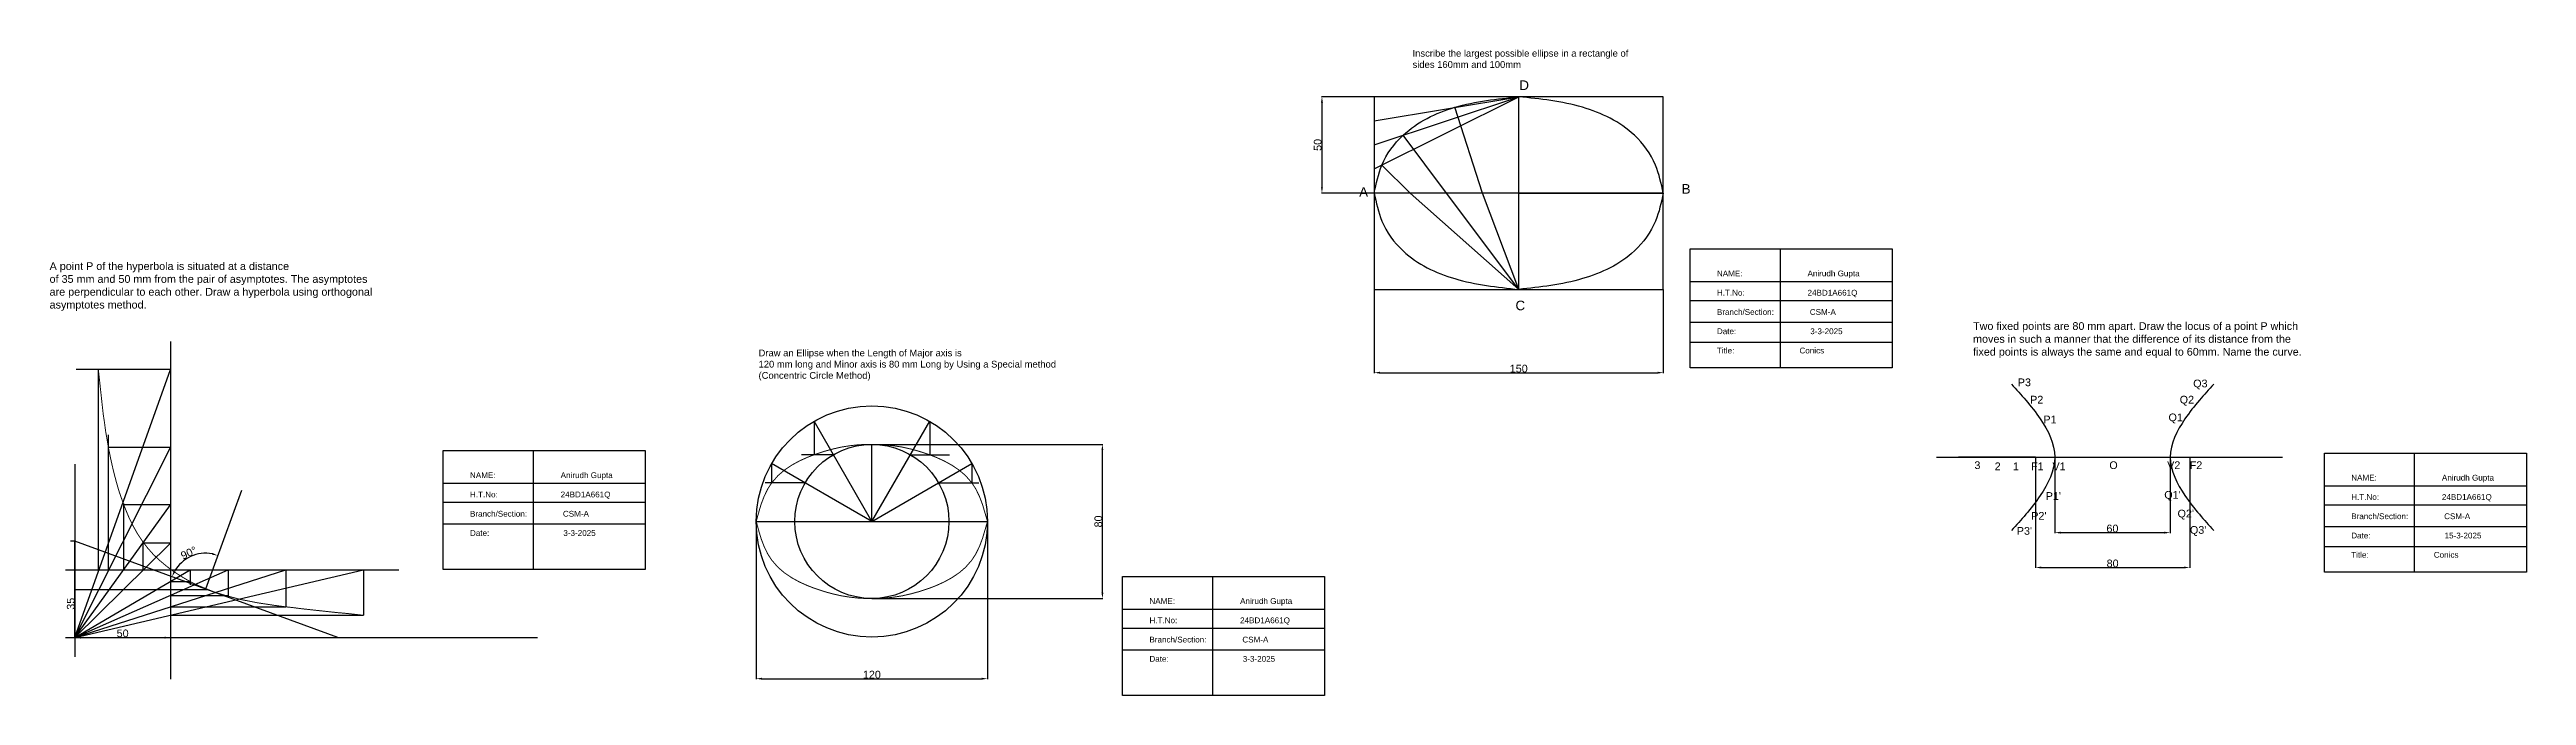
# Model space of a CAD drawing. Header units: millimetres. Extents: x 59 to 3156, y 4 to 466.
# Drawn here: x 59 to 1344, y 4 to 339 of the extents above; entities that cross this region are included whole.
import ezdxf

# ---------------------------------------------------------------- set-up
doc = ezdxf.new("R2010")
doc.units = ezdxf.units.MM
doc.header["$MEASUREMENT"] = 0
doc.header["$PDMODE"] = 1
doc.styles.get("Standard").update_dxf_attribs({"font": 'arial.ttf'})
doc.dimstyles.get("Standard").update_dxf_attribs({"dimtxt": 4, "dimasz": 3, "dimexe": 0.18, "dimexo": 0.0625, "dimgap": 0.09, "dimtad": 1, "dimdec": 0, "dimzin": 0, "dimdsep": 46, "dimtxsty": 'Standard', "dimcen": 0.09, "dimclrd": 6, "dimclre": 4, "dimadec": 0, "dimazin": 0, "dimtfac": 1, "dimtdec": 0, "dimtofl": 0, "dimtmove": 0, "dimatfit": 3, "dimfxl": 1, "dimtolj": 1, "dimtzin": 0, "dimarcsym": 1})

msp = doc.modelspace()

# ---------------------------------------------------------------- texts
for s, height, p in [('D', 4.97, (821.2, 318)), ('A', 4.97, (738.1, 262.6)), ('B', 4.97, (905.4, 264.2)), ('C', 4.97, (819.2, 203.7)), ('P3', 4, (1079.8, 164.3)), ('Q3', 4, (1170.8, 163.7)), ('P2', 4, (1086.2, 155.3)), ('Q2', 4, (1163.8, 155.3)), ('P1', 4, (1093.1, 145)), ('Q1', 4, (1158, 146.1)), ('3', 4, (1057.3, 121.3)), ('2', 4, (1067.8, 120.7)), ('1', 4, (1077.3, 120.7)), ('F1', 4, (1086.7, 120.7)), ('V1', 4, (1097.8, 120.7)), ('O', 4, (1127.3, 121.3)), ('V2', 4, (1157.3, 121.3)), ('F2', 4, (1169, 121.3)), ("P1'", 4, (1094.3, 105.3)), ("Q1'", 4, (1155.8, 105.9)), ("P3'", 4, (1079.3, 87.2)), ("P2'", 4, (1086.8, 95)), ("Q2'", 4, (1162.7, 96.2)), ("Q3'", 4, (1169.1, 87.7))]:
    msp.add_text(s, height=height).set_placement(p)
at = {"attachment_point": 1}
for s, insert, char_height, width in [('Inscribe the largest possible ellipse in a rectangle of \\Psides 160mm and 100mm \\P', (765.8, 338.8), 3.5, 117.277), ('A point P of the hyperbola is situated at a distance \\Pof 35 mm and 50 mm from the pair of asymptotes. The asymptotes \\Pare perpendicular to each other. Draw a hyperbola using orthogonal \\Pasymptotes method.', (58.7, 228.6), 4, 175.182), ('Draw an Ellipse when the Length of Major axis is \\P120 mm long and Minor axis is 80 mm Long by Using a Special method \\P(Concentric Circle Method)', (426.5, 183.3), 3.5, 161.156)]:
    msp.add_mtext(s, dxfattribs=dict(at, insert=insert, char_height=char_height, width=width))
for s, width, gutter_width, insert, char_height in [('NAME:                             Anirudh Gupta\\P\\PH.T.No:                            24BD1A661Q\\P\\PBranch/Section:                CSM-A\\P\\PDate:                                 3-3-2025\\P\\PTitle:                             Conics', 90.919, 15, (923.7, 224.3), 3), ('Two fixed points are 80 mm apart. Draw the locus of a point P which moves in such a manner that the difference of its distance from the fixed points is always the same and equal to 60mm. Name the curve.', 177.688, 20, (1056.6, 197.5), 4), ('NAME:                             Anirudh Gupta\\P\\PH.T.No:                            24BD1A661Q\\P\\PBranch/Section:                CSM-A\\P\\PDate:                                 3-3-2025', 90.919, 15, (276.8, 119.6), 3), ('NAME:                             Anirudh Gupta\\P\\PH.T.No:                            24BD1A661Q\\P\\PBranch/Section:                CSM-A\\P\\PDate:                                 15-3-2025\\P\\PTitle:                             Conics', 90.919, 15, (1252.8, 118.3), 3), ('NAME:                             Anirudh Gupta\\P\\PH.T.No:                            24BD1A661Q\\P\\PBranch/Section:                CSM-A\\P\\PDate:                                 3-3-2025', 90.919, 15, (629.3, 54.3), 3)]:
    msp.add_mtext_dynamic_manual_height_columns(s, width=width, gutter_width=gutter_width, heights=[0], dxfattribs=dict(at, insert=insert, char_height=char_height))

# ---------------------------------------------------------------- blocks, each defined once
blk = doc.blocks.new('*D1')
at = {"color": 4, "lineweight": -2, "transparency": 16777216}
for p, q in [((71.8, 33.9), (71.8, 34)), ((121.4, 33.9), (121.4, 34))]:
    blk.add_line(p, q, dxfattribs=at)
at = {"color": 6, "lineweight": -2, "transparency": 16777216}
blk.add_line((74.8, 33.8), (118.4, 33.8), dxfattribs=at)
at = {"color": 6, "transparency": 16777216}
for points in [[(74.8, 34.3), (74.8, 33.3), (71.8, 33.8)], [(118.4, 34.3), (118.4, 33.3), (121.4, 33.8)]]:
    blk.add_solid(points, dxfattribs=at)
at = {"layer": 'Defpoints', "color": 0, "transparency": 16777216}
for p in [(71.8, 33.8), (121.4, 33.8), (121.4, 33.8)]:
    blk.add_point(p, dxfattribs=at)
at = {"color": 0, "transparency": 16777216, "insert": (96.6, 36), "char_height": 4, "attachment_point": 5}
blk.add_mtext('\\A1;50', dxfattribs=at)
blk = doc.blocks.new('*D2')
at = {"color": 6, "lineweight": -2, "transparency": 16777216}
blk.add_line((71.8, 36.8), (71.8, 66), dxfattribs=at)
at = {"color": 4, "lineweight": -2, "transparency": 16777216}
for p, q in [((71.9, 69), (72, 69)), ((71.9, 33.8), (72, 33.8))]:
    blk.add_line(p, q, dxfattribs=at)
at = {"color": 6, "transparency": 16777216}
for points in [[(71.3, 66), (72.3, 66), (71.8, 69)], [(71.3, 36.8), (72.3, 36.8), (71.8, 33.8)]]:
    blk.add_solid(points, dxfattribs=at)
at = {"layer": 'Defpoints', "color": 0, "transparency": 16777216}
for p in [(71.8, 69), (71.8, 69), (71.8, 33.8)]:
    blk.add_point(p, dxfattribs=at)
at = {"color": 0, "transparency": 16777216, "insert": (69.7, 51.4), "char_height": 4, "attachment_point": 5, "rotation": 90}
blk.add_mtext('\\A1;35', dxfattribs=at)
blk = doc.blocks.new('*D5')
at = {"color": 6, "lineweight": -2, "transparency": 16777216}
blk.add_arc((139.7, 59), 18.6, 79.2454, 150.6289, dxfattribs=at)
at = {"color": 6, "transparency": 16777216}
for points in [[(143.3, 77.7), (143, 76.8), (146.1, 76.4)], [(123.9, 67.9), (123, 68.3), (122.2, 65.4)]]:
    blk.add_solid(points, dxfattribs=at)
at = {"layer": 'Defpoints', "color": 0, "transparency": 16777216}
for p in [(158.4, 110.3), (71.8, 83.8), (136.5, 77.3), (139.8, 59.2), (208.3, 33.8)]:
    blk.add_point(p, dxfattribs=at)
at = {"color": 0, "transparency": 16777216, "insert": (130.9, 77.8), "char_height": 4, "attachment_point": 5, "rotation": 24.9371}
blk.add_mtext('\\A1;90°', dxfattribs=at)
blk = doc.blocks.new('*D3')
at = {"color": 4, "lineweight": -2, "transparency": 16777216}
for p, q in [((425.3, 94), (425.3, 12.3)), ((545.3, 94), (545.3, 12.3))]:
    blk.add_line(p, q, dxfattribs=at)
at = {"color": 6, "lineweight": -2, "transparency": 16777216}
blk.add_line((428.3, 12.5), (542.3, 12.5), dxfattribs=at)
at = {"color": 6, "transparency": 16777216}
for points in [[(428.3, 13), (428.3, 12), (425.3, 12.5)], [(542.3, 13), (542.3, 12), (545.3, 12.5)]]:
    blk.add_solid(points, dxfattribs=at)
at = {"layer": 'Defpoints', "color": 0, "transparency": 16777216}
for p in [(425.3, 94.1), (545.3, 94.1), (545.3, 12.5)]:
    blk.add_point(p, dxfattribs=at)
at = {"color": 0, "transparency": 16777216, "insert": (485.3, 14.6), "char_height": 4, "attachment_point": 5}
blk.add_mtext('\\A1;120', dxfattribs=at)
blk = doc.blocks.new('*D4')
at = {"color": 4, "lineweight": -2, "transparency": 16777216}
for p, q in [((485.3, 134.1), (605.1, 134.1)), ((485.3, 54.1), (605.1, 54.1))]:
    blk.add_line(p, q, dxfattribs=at)
at = {"color": 6, "lineweight": -2, "transparency": 16777216}
blk.add_line((604.9, 57.1), (604.9, 131.1), dxfattribs=at)
at = {"color": 6, "transparency": 16777216}
for points in [[(604.4, 131.1), (605.4, 131.1), (604.9, 134.1)], [(604.4, 57.1), (605.4, 57.1), (604.9, 54.1)]]:
    blk.add_solid(points, dxfattribs=at)
at = {"layer": 'Defpoints', "color": 0, "transparency": 16777216}
for p in [(485.3, 134.1), (604.9, 134.1), (485.3, 54.1)]:
    blk.add_point(p, dxfattribs=at)
at = {"color": 0, "transparency": 16777216, "insert": (602.8, 94.1), "char_height": 4, "attachment_point": 5, "rotation": 90}
blk.add_mtext('\\A1;80', dxfattribs=at)
blk = doc.blocks.new('*D12')
at = {"color": 4, "lineweight": -2, "transparency": 16777216}
for p, q in [((1099, 127.4), (1099, 88.1)), ((1158.9, 127.4), (1158.9, 88.1))]:
    blk.add_line(p, q, dxfattribs=at)
at = {"color": 6, "lineweight": -2, "transparency": 16777216}
blk.add_line((1102, 88.3), (1155.9, 88.3), dxfattribs=at)
at = {"color": 6, "transparency": 16777216}
for points in [[(1102, 88.8), (1102, 87.8), (1099, 88.3)], [(1155.9, 88.8), (1155.9, 87.8), (1158.9, 88.3)]]:
    blk.add_solid(points, dxfattribs=at)
at = {"layer": 'Defpoints', "color": 0, "transparency": 16777216}
for p in [(1099, 127.4), (1158.9, 127.4), (1158.9, 88.3)]:
    blk.add_point(p, dxfattribs=at)
at = {"color": 0, "transparency": 16777216, "insert": (1128.9, 90.4), "char_height": 4, "attachment_point": 5}
blk.add_mtext('\\A1;60', dxfattribs=at)
blk = doc.blocks.new('*D13')
at = {"color": 4, "lineweight": -2, "transparency": 16777216}
for p, q in [((1089, 127.4), (1089, 70)), ((1169, 127.4), (1169, 70))]:
    blk.add_line(p, q, dxfattribs=at)
at = {"color": 6, "lineweight": -2, "transparency": 16777216}
blk.add_line((1092, 70.2), (1166, 70.2), dxfattribs=at)
at = {"color": 6, "transparency": 16777216}
for points in [[(1092, 70.7), (1092, 69.7), (1089, 70.2)], [(1166, 70.7), (1166, 69.7), (1169, 70.2)]]:
    blk.add_solid(points, dxfattribs=at)
at = {"layer": 'Defpoints', "color": 0, "transparency": 16777216}
for p in [(1089, 127.4), (1169, 127.4), (1169, 70.2)]:
    blk.add_point(p, dxfattribs=at)
at = {"color": 0, "transparency": 16777216, "insert": (1129, 72.3), "char_height": 4, "attachment_point": 5}
blk.add_mtext('\\A1;80', dxfattribs=at)
blk = doc.blocks.new('*D60')
at = {"color": 4, "lineweight": -2, "transparency": 16777216}
for p, q in [((745.9, 214.5), (745.9, 171.1)), ((895.9, 214.5), (895.9, 171.1))]:
    blk.add_line(p, q, dxfattribs=at)
at = {"color": 6, "lineweight": -2, "transparency": 16777216}
blk.add_line((748.9, 171.3), (892.9, 171.3), dxfattribs=at)
at = {"color": 6, "transparency": 16777216}
for points in [[(748.9, 171.8), (748.9, 170.8), (745.9, 171.3)], [(892.9, 171.8), (892.9, 170.8), (895.9, 171.3)]]:
    blk.add_solid(points, dxfattribs=at)
at = {"layer": 'Defpoints', "color": 0, "transparency": 16777216}
for p in [(745.9, 214.5), (895.9, 214.5), (895.9, 171.3)]:
    blk.add_point(p, dxfattribs=at)
at = {"color": 0, "transparency": 16777216, "insert": (820.9, 173.4), "char_height": 4, "attachment_point": 5}
blk.add_mtext('\\A1;150', dxfattribs=at)
blk = doc.blocks.new('*D61')
at = {"color": 4, "lineweight": -2, "transparency": 16777216}
for p, q in [((745.8, 314.5), (718.6, 314.5)), ((745.8, 264.5), (718.6, 264.5))]:
    blk.add_line(p, q, dxfattribs=at)
at = {"color": 6, "lineweight": -2, "transparency": 16777216}
blk.add_line((718.8, 311.5), (718.8, 267.5), dxfattribs=at)
at = {"color": 6, "transparency": 16777216}
for points in [[(718.3, 311.5), (719.3, 311.5), (718.8, 314.5)], [(718.3, 267.5), (719.3, 267.5), (718.8, 264.5)]]:
    blk.add_solid(points, dxfattribs=at)
at = {"layer": 'Defpoints', "color": 0, "transparency": 16777216}
for p in [(745.9, 314.5), (718.8, 264.5), (745.9, 264.5)]:
    blk.add_point(p, dxfattribs=at)
at = {"color": 0, "transparency": 16777216, "insert": (716.6, 289.5), "char_height": 4, "attachment_point": 5, "rotation": 90}
blk.add_mtext('\\A1;50', dxfattribs=at)

# ---------------------------------------------------------------- dimensions: what is measured, and where the dimension line sits
for base, p1, p2, picture, middle in [((718.8, 264.5), (745.9, 314.5), (745.9, 264.5), '*D61', (716.6, 289.5)), ((604.9, 134.1), (485.3, 54.1), (485.3, 134.1), '*D4', (602.8, 94.1)), ((71.8, 69), (71.8, 33.8), (71.8, 69), '*D2', (69.7, 51.4))]:
    dim = msp.add_linear_dim(base=base, p1=p1, p2=p2, angle=90, dimstyle='Standard')
    dim.commit()
    dim.dimension.update_dxf_attribs({"geometry": picture, "text_midpoint": middle})
for base, p1, p2, picture, middle in [((895.9, 171.3), (745.9, 214.5), (895.9, 214.5), '*D60', (820.9, 173.4)), ((1169, 70.2), (1089, 127.4), (1169, 127.4), '*D13', (1129, 72.3)), ((1158.9, 88.3), (1099, 127.4), (1158.9, 127.4), '*D12', (1128.9, 90.4)), ((121.4, 33.8), (71.8, 33.8), (121.4, 33.8), '*D1', (96.6, 36))]:
    dim = msp.add_linear_dim(base=base, p1=p1, p2=p2, dimstyle='Standard')
    dim.commit()
    dim.dimension.update_dxf_attribs({"geometry": picture, "text_midpoint": middle})
dim = msp.add_angular_dim_2l(base=(136.5, 77.3), line1=((139.8, 59.2), (158.4, 110.3)), line2=((208.3, 33.8), (71.8, 83.8)), dimstyle='Standard')
dim.commit()
dim.dimension.update_dxf_attribs({"geometry": '*D5', "text_midpoint": (130.9, 77.8)})
dim = msp.add_aligned_dim(p1=(425.3, 94.1), p2=(545.3, 94.1), distance=-81.6, dimstyle='Standard')
dim.commit()
dim.dimension.update_dxf_attribs({"geometry": '*D3', "text_midpoint": (485.3, 14.6)})

# ---------------------------------------------------------------- linework, layer by layer
for p, q in [((895.9, 314.5), (745.9, 314.5)), ((745.9, 314.5), (745.9, 214.5)), ((745.9, 314.5), (745.9, 264.5)), ((745.9, 302), (820.9, 314.5)), ((745.9, 289.5), (820.9, 314.5)), ((745.9, 277), (820.9, 314.5)), ((802.1, 264.5), (787.7, 309)), ((820.9, 214.5), (820.9, 314.5)), ((895.9, 214.5), (895.9, 314.5)), ((783.4, 264.5), (760.9, 294.5)), ((764.6, 264.5), (749.9, 279)), ((895.9, 264.5), (745.9, 264.5)), ((820.9, 264.5), (745.9, 264.5)), ((745.9, 264.5), (745.9, 214.5)), ((820.9, 214.5), (764.6, 264.5)), ((820.9, 214.5), (783.4, 264.5)), ((820.9, 214.5), (802.1, 264.5)), ((820.9, 264.5), (895.9, 264.5)), ((956.5, 235.6), (956.5, 173.8)), ((909.8, 218.6), (1014.6, 218.6)), ((745.9, 214.5), (895.9, 214.5)), ((909.8, 208.8), (1014.6, 208.8)), ((909.8, 197.5), (1014.6, 197.5)), ((121.4, 187.5), (121.4, 12.3)), ((909.8, 187.1), (1014.6, 187.1)), ((71.8, 33.8), (121.4, 172.9)), ((121.4, 172.9), (72.5, 172.9)), ((84, 69), (84, 172.9)), ((485.3, 94.1), (455.3, 146.1)), ((455.3, 146.1), (455.3, 128.7)), ((485.3, 94.1), (515.3, 146.1)), ((515.3, 146.1), (515.3, 128.7)), ((71.8, 33.8), (121.4, 132.5)), ((89.2, 69), (89.2, 139.1)), ((121.4, 132.5), (89.2, 132.5)), ((309.5, 130.9), (309.5, 69.1)), ((465.3, 128.7), (448.8, 128.7)), ((485.3, 94.1), (485.3, 134.1)), ((505.3, 128.7), (525.5, 128.7)), ((1285.5, 129.6), (1285.5, 67.8)), ((71.8, 123.8), (71.8, 23.8)), ((485.3, 94.1), (433.3, 124.1)), ((433.3, 124.1), (433.3, 114.1)), ((485.3, 94.1), (537.2, 124.1)), ((537.2, 124.1), (537.2, 114.1)), ((1037.7, 127.4), (1217.1, 127.4)), ((1089, 127.4), (1049, 127.4)), ((1089, 127.4), (1169, 127.4)), ((1099, 127.4), (1159, 127.4)), ((1169, 127.4), (1209, 127.4)), ((97.2, 69), (97.2, 103.4)), ((139.8, 59.2), (158.4, 110.3)), ((262.9, 114), (367.7, 114)), ((262.9, 104.1), (367.7, 104.1)), ((450.6, 114.1), (430, 114.1)), ((519.9, 114.1), (540.8, 114.1)), ((1238.9, 112.6), (1343.7, 112.6)), ((71.8, 33.8), (121.4, 102.7)), ((121.4, 102.7), (97.2, 102.7)), ((262.9, 92.8), (367.7, 92.8)), ((425.3, 94.1), (545.3, 94.1)), ((1238.9, 102.8), (1343.7, 102.8)), ((1238.9, 91.5), (1343.7, 91.5)), ((71.8, 83.8), (69.5, 83.8)), ((71.8, 58.8), (71.8, 83.8)), ((208.3, 33.8), (71.8, 83.8)), ((71.8, 33.8), (121.4, 82.9)), ((107.2, 69), (107.2, 83.4)), ((121.4, 82.9), (107.2, 82.9)), ((1238.9, 81.1), (1343.7, 81.1)), ((67, 69), (239.8, 69)), ((71.8, 33.8), (131.7, 69)), ((71.8, 33.8), (151.4, 69)), ((71.8, 33.8), (181.2, 69)), ((72, 33.8), (221.6, 69)), ((131.7, 69), (131.6, 61.2)), ((151.4, 69), (151.4, 55.3)), ((181.2, 69), (181.2, 49.8)), ((221.6, 69), (221.6, 45.4)), ((662, 65.6), (662, 3.8)), ((71.8, 33.8), (71.8, 58.8)), ((71.8, 58.8), (140.4, 58.8)), ((121.4, 63), (131.6, 62.9)), ((121.4, 55.7), (151.4, 55.7)), ((121.4, 49.8), (181.2, 49.8)), ((121.4, 45.4), (221.6, 45.4)), ((615.4, 48.6), (720.2, 48.6)), ((615.4, 38.8), (720.2, 38.8)), ((66.9, 33.8), (311.9, 33.8)), ((615.4, 27.5), (720.2, 27.5))]:
    msp.add_line(p, q)
for points in [[(909.8, 235.6), (1014.6, 235.6), (1014.6, 173.8), (909.8, 173.8)], [(262.9, 130.9), (367.7, 130.9), (367.7, 69.1), (262.9, 69.1)], [(1238.9, 129.6), (1343.7, 129.6), (1343.7, 67.8), (1238.9, 67.8)], [(615.4, 65.6), (720.2, 65.6), (720.2, 3.8), (615.4, 3.8)]]:
    msp.add_lwpolyline(points, close=True)
at = {"const_width": 0.5}
for points in [[(84, 172.9), (84.5, 168.3), (85, 163.7), (85.5, 159.1), (86, 154.5), (86.5, 149.9), (87.2, 145.3), (87.8, 140.7), (88.6, 136.2), (89.2, 132.5), (90.3, 127.1), (91.3, 122.6), (92.4, 118.1), (93.6, 113.6), (94.9, 109.2), (97.2, 102.7), (98.1, 100.4), (99.9, 96.1), (101.9, 92), (104.2, 87.9), (107.2, 83.4), (109.5, 80.4), (112.6, 76.9), (116, 73.7), (119.6, 70.7), (123.4, 67.9), (127.3, 65.4), (131.6, 62.9), (135.5, 61), (139.8, 59.2), (144.1, 57.5), (148.5, 56.1), (151.4, 55.3), (157.4, 53.7), (162, 52.8), (166.5, 51.9), (171.1, 51.2), (175.7, 50.5), (181.2, 49.8), (184.9, 49.4), (189.5, 48.8), (194.1, 48.3), (198.7, 47.8), (203.3, 47.3), (207.9, 46.8), (212.5, 46.4), (217, 45.9), (221.6, 45.4)], [(425.3, 94.1), (426.5, 98.5), (427.8, 102.9), (429.4, 107.1), (431.3, 111), (433.3, 114.1), (436.6, 117.9), (440, 120.8), (443.7, 123.3), (447.7, 125.5), (451.9, 127.4), (455.3, 128.7), (460.7, 130.5), (465.1, 131.7), (469.5, 132.7), (474, 133.4), (478.5, 133.9), (483, 134.1), (487.5, 134.1), (492, 133.9), (496.5, 133.4), (501, 132.7), (505.4, 131.7), (509.8, 130.5), (515.3, 128.7), (518.6, 127.4), (522.8, 125.5), (526.8, 123.3), (530.5, 120.8), (533.9, 117.9), (537.2, 114.1), (539.2, 111), (541.1, 107.1), (542.7, 102.9), (544, 98.5), (545.3, 94.1)], [(425.3, 94.1), (426.5, 89.7), (427.8, 85.3), (429.4, 81.1), (431.3, 77.2), (433.3, 74.1), (436.6, 70.3), (440, 67.4), (443.7, 64.9), (447.7, 62.7), (451.9, 60.8), (455.3, 59.5), (460.7, 57.7), (465.1, 56.5), (469.5, 55.5), (474, 54.8), (478.5, 54.3), (483, 54.1), (487.5, 54.1), (492, 54.3), (496.5, 54.8), (501, 55.5), (505.4, 56.5), (509.8, 57.7), (515.3, 59.5), (518.6, 60.8), (522.8, 62.7), (526.8, 64.9), (530.5, 67.4), (533.9, 70.3), (537.2, 74.1), (539.2, 77.2), (541.1, 81.1), (542.7, 85.3), (544, 89.7), (545.3, 94.1)]]:
    msp.add_lwpolyline(points, dxfattribs=at)
for radius in [60, 40]:
    msp.add_circle((485.3, 94.1), radius)
for points in [[(745.9, 264.5), (749.9, 279), (760.9, 294.5), (787.7, 309), (820.9, 314.5)], [(895.9, 264.5), (891.8, 279), (880.9, 294.5), (854, 309), (820.9, 314.5)], [(745.9, 264.5), (749.9, 250), (760.9, 234.5), (787.7, 220.1), (820.9, 214.5)], [(895.9, 264.5), (891.8, 250), (880.9, 234.5), (854, 220.1), (820.9, 214.5)], [(1076.5, 165.4), (1084, 157), (1091.5, 147.3), (1099, 127.4), (1091.5, 107.6), (1084, 97.8), (1076.5, 89.4)], [(1181.5, 165.4), (1174, 157), (1166.5, 147.3), (1158.9, 127.4), (1166.5, 107.6), (1174, 97.8), (1181.5, 89.4)]]:
    msp.add_spline(points, degree=3)
for p in [(121.4, 172.9), (745.9, 164.1), (1076.5, 165.4), (1084, 157), (1174, 157), (1181.5, 165.4), (455.3, 146.1), (485.3, 154.1), (515.3, 146.1), (745.9, 151.6), (1091.5, 147.3), (1166.5, 147.3), (121.4, 132.5), (465.3, 128.7), (485.3, 134.1), (505.3, 128.7), (745.9, 139.1), (433.3, 124.1), (537.2, 124.1), (764.6, 126.6), (783.4, 126.6), (802.1, 126.6), (895.9, 126.6), (1059, 127.4), (1069, 127.4), (1079, 127.4), (1089, 127.4), (1099, 127.4), (1129, 127.4), (1159, 127.4), (1169, 127.4), (1179, 127.4), (1189, 127.4), (1199, 127.4), (450.6, 114.1), (519.9, 114.1), (745.9, 114.1), (1091.5, 107.6), (1166.5, 107.6), (121.4, 102.7), (425.3, 94.1), (445.3, 94.1), (485.3, 94.1), (525.3, 94.1), (545.3, 94.1), (745.9, 101.6), (1084, 97.8), (1174, 97.8), (121.4, 82.9), (745.9, 89.1), (1076.5, 89.4), (1181.5, 89.4), (84.1, 69), (89.2, 69), (97.2, 69), (107.2, 69), (131.7, 69), (151.4, 69), (181.2, 69), (221.6, 69), (450.6, 74.1), (519.9, 74.1), (820.9, 76.6), (121.4, 63), (121.4, 55.8), (433.3, 64.1), (465.3, 59.5), (485.3, 54.1), (505.3, 59.5), (537.2, 64.1), (121.4, 49.8), (121.4, 45.4), (455.3, 42.1), (515.3, 42.1), (485.3, 34.1)]:
    msp.add_point(p)

msp.set_redraw_order([(e.dxf.handle, doc.entitydb.next_handle()) for e in msp.query("TEXT MTEXT ATTDEF DIMENSION ARC_DIMENSION")])  # texts and dimensions are drawn at this point

doc.saveas('drawing.dxf')
